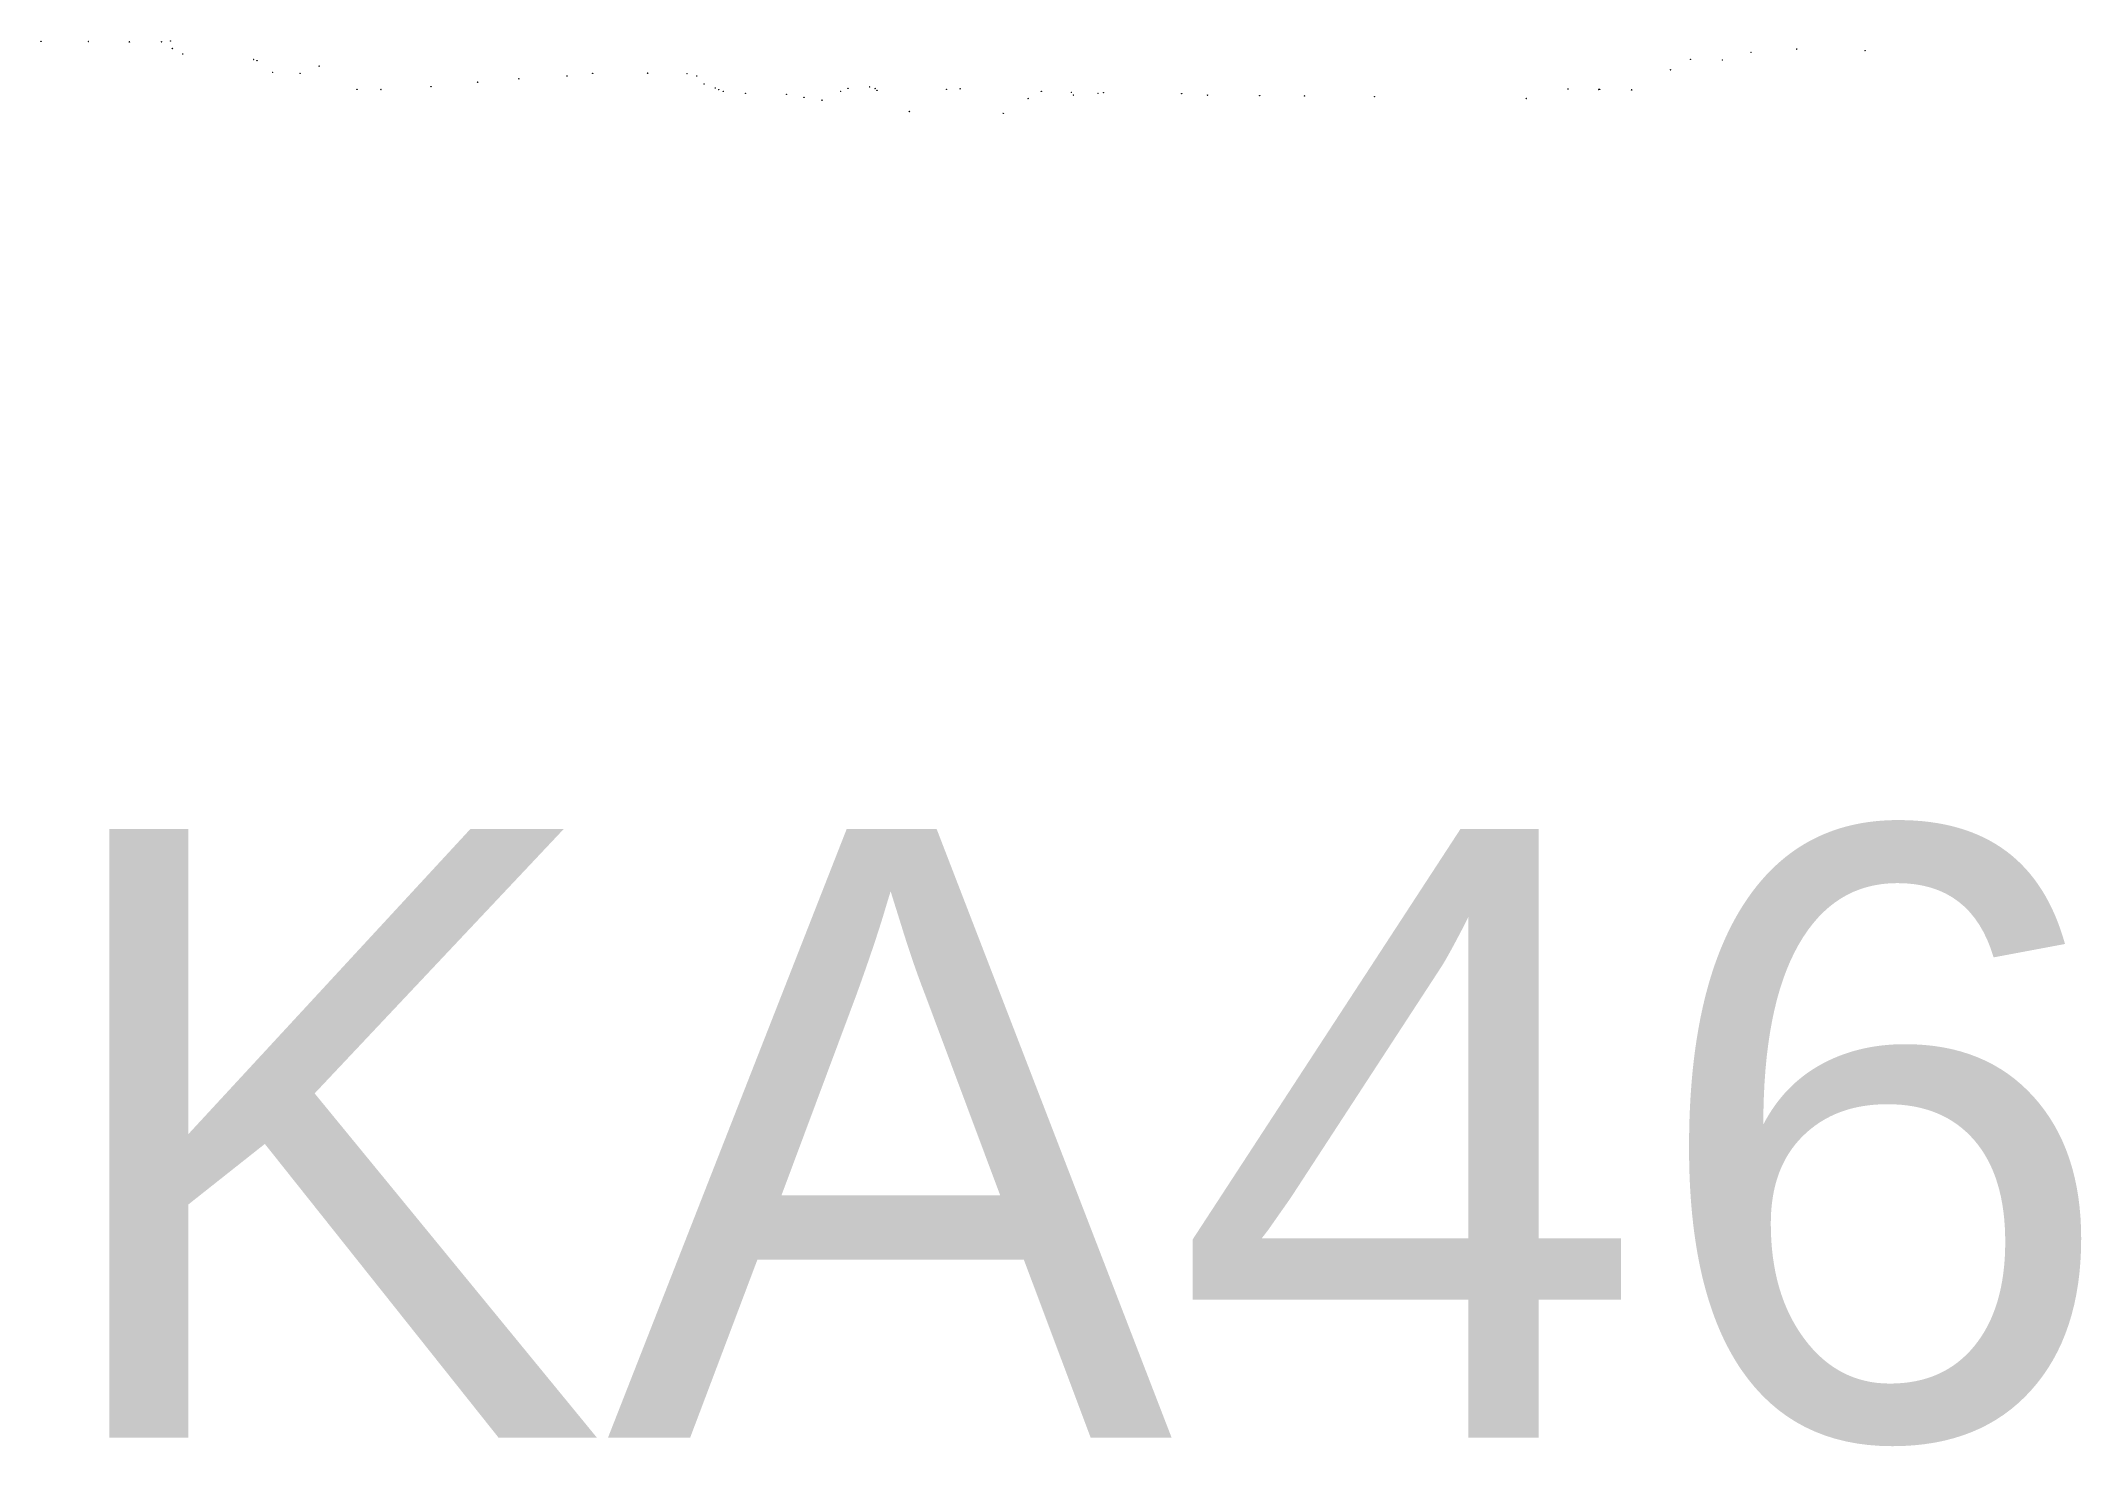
# Model space of a CAD drawing. Header units: millimetres. Extents: x -4102225 to 9709333, y -15023097 to 2258209.
# Drawn here: x 9494717 to 9709333, y -42815 to 105011 of the extents above; entities that cross this region are included whole.
import ezdxf

# ---------------------------------------------------------------- set-up
doc = ezdxf.new("R2010")
doc.units = ezdxf.units.MM
doc.header["$PDMODE"] = 35
doc.header["$PDSIZE"] = 20
doc.layers.get('0').update_dxf_attribs({"lineweight": 0})
doc.styles.get("Standard").update_dxf_attribs({"font": 'arial.ttf'})

msp = doc.modelspace()

# ---------------------------------------------------------------- texts
at = {"color": 7, "lineweight": 0}
msp.add_text('KA46', height=63996.9987, dxfattribs=at).set_placement((9494581.19, -41906.836))

# ---------------------------------------------------------------- linework, layer by layer
at = {"color": 3}
for p in [(9494737.274, 104952), (9499724.882, 104932), (9504036.272, 104902), (9507411.184, 104921), (9508353.01, 104991), (9508552.614, 104201), (9509651.496, 103621), (9517097.337, 103041), (9668243.605, 103053), (9671601.754, 103003), (9674613.288, 103812), (9679413.145, 104142), (9686596.632, 103982), (9517457.182, 102921), (9519094.853, 101681), (9521989.898, 101591), (9523996.495, 102360), (9544999.784, 101039), (9550068.328, 101309), (9552762.975, 101589), (9558557.195, 101609), (9562671.578, 101568), (9563706.944, 101318), (9666134.829, 101963), (9527981.661, 99910), (9530491.793, 99880), (9535762.236, 100190), (9540675.501, 100660), (9564489.449, 100458), (9565657.791, 100048), (9566027.44, 99878), (9566500.916, 99698), (9568834.266, 99478), (9573155.497, 99378), (9574989.541, 99068), (9576892.393, 98768), (9578860.788, 99708), (9579614.943, 100007), (9581904.48, 100167), (9582476.44, 100017), (9582677.366, 99797), (9589990.819, 99907), (9591418.813, 99977), (9598572.603, 98956), (9599962.694, 99696), (9603101.774, 99606), (9603324.52, 99296), (9605905.729, 99476), (9606486.624, 99556), (9614720.414, 99456), (9617435.17, 99305), (9622916.344, 99235), (9627646.387, 99215), (9634991.642, 99134), (9650960.004, 98952), (9650962.971, 98952), (9655356.228, 99947), (9658574.926, 99892), (9658655.669, 99899), (9658697.659, 99905), (9662050.243, 99853), (9586067.933, 97577), (9595948.783, 97400)]:
    msp.add_point(p, dxfattribs=at)

msp.set_redraw_order([(e.dxf.handle, doc.entitydb.next_handle()) for e in msp.query("TEXT MTEXT ATTDEF DIMENSION ARC_DIMENSION")])  # texts and dimensions are drawn at this point

doc.saveas('drawing.dxf')
